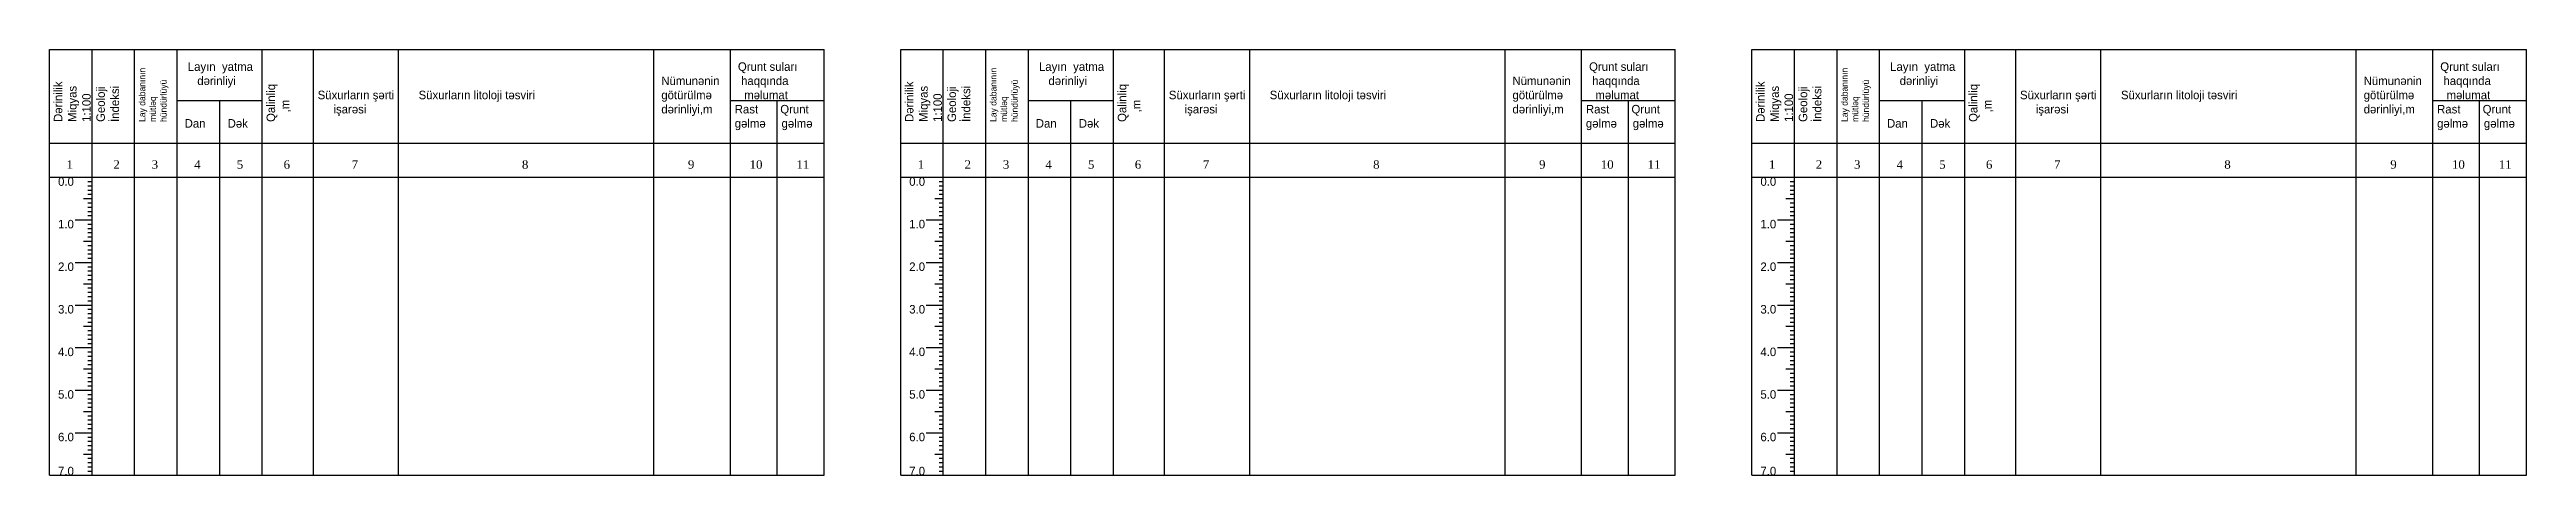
# Model space of a CAD drawing. Header units: metres. Extents: x -12 to 2972, y -38 to 385.
# Drawn here: x 1190 to 1772, y 260 to 360 of the extents above; entities that cross this region are included whole.
import ezdxf

# ---------------------------------------------------------------- set-up
doc = ezdxf.new("R2010")
doc.units = ezdxf.units.M
doc.styles.add('TimesNewRoman', font='TimesNewRoman')

msp = doc.modelspace()

# ---------------------------------------------------------------- texts
at = {"attachment_point": 1, "rotation": 90}
for s, insert, char_height in [('Lay dabanının\\Pmütləq\\Phündürlüyü', (1211, 343), 1.5), ('Lay dabanının\\Pmütləq\\Phündürlüyü', (1411, 343), 1.5), ('Lay dabanının\\Pmütləq\\Phündürlüyü', (1611, 343), 1.5), ('Dərinilik\\PMiqyas\\P1:100', (1191, 343), 2), ('Geoloji\\Pİndeksi', (1201, 343), 2), ('Qalinliq\\P   ,m', (1241, 343), 2), ('Dərinilik\\PMiqyas\\P1:100', (1391, 343), 2), ('Geoloji\\Pİndeksi', (1401, 343), 2), ('Qalinliq\\P   ,m', (1441, 343), 2), ('Dərinilik\\PMiqyas\\P1:100', (1591, 343), 2), ('Geoloji\\Pİndeksi', (1601, 343), 2), ('Qalinliq\\P   ,m', (1641, 343), 2)]:
    msp.add_mtext(s, dxfattribs=dict(at, insert=insert, char_height=char_height))
at = {"char_height": 2, "attachment_point": 1}
for s, insert in [('  Layın  yatma\\P     dərinliyi\\P \\P \\P Dan       Dək', (1221, 357)), (' Qrunt suları\\P  haqqında\\P   məlumat\\PRast       Qrunt\\Pgəlmə     gəlmə ', (1351, 357)), ('  Layın  yatma\\P     dərinliyi\\P \\P \\P Dan       Dək', (1421, 357)), (' Qrunt suları\\P  haqqında\\P   məlumat\\PRast       Qrunt\\Pgəlmə     gəlmə ', (1551, 357)), ('  Layın  yatma\\P     dərinliyi\\P \\P \\P Dan       Dək', (1621, 357)), (' Qrunt suları\\P  haqqında\\P   məlumat\\PRast       Qrunt\\Pgəlmə     gəlmə ', (1751, 357)), ('\\P\\PSüxurların şərti\\P     işarəsi', (1253, 357)), ('\\P \\P     Süxurların litoloji təsviri', (1273, 357)), ('\\P Nümunənin\\P götürülmə\\P dərinliyi,m', (1333, 357)), ('\\P\\PSüxurların şərti\\P     işarəsi', (1453, 357)), ('\\P \\P     Süxurların litoloji təsviri', (1473, 357)), ('\\P Nümunənin\\P götürülmə\\P dərinliyi,m', (1533, 357)), ('\\P\\PSüxurların şərti\\P     işarəsi', (1653, 357)), ('\\P \\P     Süxurların litoloji təsviri', (1673, 357)), ('\\P Nümunənin\\P götürülmə\\P dərinliyi,m', (1733, 357)), ('0.0', (1192, 330)), ('0.0', (1392, 330)), ('0.0', (1592, 330)), ('1.0', (1192, 320)), ('1.0', (1392, 320)), ('1.0', (1592, 320)), ('2.0', (1192, 310)), ('2.0', (1392, 310)), ('2.0', (1592, 310)), ('3.0', (1192, 300)), ('3.0', (1392, 300)), ('3.0', (1592, 300)), ('4.0', (1192, 290)), ('4.0', (1392, 290)), ('4.0', (1592, 290)), ('5.0', (1192, 280)), ('5.0', (1392, 280)), ('5.0', (1592, 280)), ('6.0', (1192, 270)), ('6.0', (1392, 270)), ('6.0', (1592, 270)), ('7.0', (1192, 262)), ('7.0', (1392, 262)), ('7.0', (1592, 262))]:
    msp.add_mtext(s, dxfattribs=dict(at, insert=insert))
at = {"char_height": 2, "attachment_point": 1, "style": 'TimesNewRoman'}
for s, insert in [('1', (1194, 334)), ('2', (1205, 334)), ('3', (1214, 334)), ('4', (1224, 334)), ('5', (1234, 334)), ('6', (1245, 334)), ('7', (1261, 334)), ('8', (1301, 334)), ('9', (1340, 334)), ('10', (1354.5, 334)), ('11', (1365.5, 334)), ('1', (1394, 334)), ('2', (1405, 334)), ('3', (1414, 334)), ('4', (1424, 334)), ('5', (1434, 334)), ('6', (1445, 334)), ('7', (1461, 334)), ('8', (1501, 334)), ('9', (1540, 334)), ('10', (1554.5, 334)), ('11', (1565.5, 334)), ('1', (1594, 334)), ('2', (1605, 334)), ('3', (1614, 334)), ('4', (1624, 334)), ('5', (1634, 334)), ('6', (1645, 334)), ('7', (1661, 334)), ('8', (1701, 334)), ('9', (1740, 334)), ('10', (1754.5, 334)), ('11', (1765.5, 334))]:
    msp.add_mtext(s, dxfattribs=dict(at, insert=insert))

# ---------------------------------------------------------------- linework, layer by layer
at = {"color": 7}
for p, q in [((1190, 360), (1372, 360)), ((1190, 260), (1190, 360)), ((1200, 330), (1200, 360)), ((1210, 260), (1210, 360)), ((1220, 260), (1220, 360)), ((1240, 260), (1240, 360)), ((1252, 260), (1252, 360)), ((1272, 260), (1272, 360)), ((1332, 260), (1332, 360)), ((1350, 260), (1350, 360)), ((1372, 260), (1372, 360)), ((1372, 260), (1372, 360)), ((1390, 360), (1572, 360)), ((1390, 260), (1390, 360)), ((1400, 330), (1400, 360)), ((1410, 260), (1410, 360)), ((1420, 260), (1420, 360)), ((1440, 260), (1440, 360)), ((1452, 260), (1452, 360)), ((1472, 260), (1472, 360)), ((1532, 260), (1532, 360)), ((1550, 260), (1550, 360)), ((1572, 260), (1572, 360)), ((1572, 260), (1572, 360)), ((1590, 360), (1772, 360)), ((1590, 260), (1590, 360)), ((1600, 330), (1600, 360)), ((1610, 260), (1610, 360)), ((1620, 260), (1620, 360)), ((1640, 260), (1640, 360)), ((1652, 260), (1652, 360)), ((1672, 260), (1672, 360)), ((1732, 260), (1732, 360)), ((1750, 260), (1750, 360)), ((1772, 260), (1772, 360)), ((1772, 260), (1772, 360)), ((1220, 348), (1240, 348)), ((1230, 260), (1230, 348)), ((1350, 348), (1372, 348)), ((1361, 260), (1361, 348)), ((1420, 348), (1440, 348)), ((1430, 260), (1430, 348)), ((1550, 348), (1572, 348)), ((1561, 260), (1561, 348)), ((1620, 348), (1640, 348)), ((1630, 260), (1630, 348)), ((1750, 348), (1772, 348)), ((1761, 260), (1761, 348)), ((1190, 338), (1372, 338)), ((1390, 338), (1572, 338)), ((1590, 338), (1772, 338)), ((1190, 330), (1372, 330)), ((1390, 330), (1572, 330)), ((1590, 330), (1772, 330)), ((1190, 260), (1372, 260)), ((1390, 260), (1572, 260)), ((1590, 260), (1772, 260))]:
    msp.add_line(p, q, dxfattribs=at)
for p, q in [((1196, 330), (1200, 330)), ((1199, 329), (1200, 329)), ((1199, 328), (1200, 328)), ((1199, 327), (1200, 327)), ((1199, 326), (1200, 326)), ((1200, 260), (1200, 330)), ((1396, 330), (1400, 330)), ((1399, 329), (1400, 329)), ((1399, 328), (1400, 328)), ((1399, 327), (1400, 327)), ((1399, 326), (1400, 326)), ((1400, 260), (1400, 330)), ((1596, 330), (1600, 330)), ((1599, 329), (1600, 329)), ((1599, 328), (1600, 328)), ((1599, 327), (1600, 327)), ((1599, 326), (1600, 326)), ((1600, 260), (1600, 330)), ((1198, 325), (1200, 325)), ((1199, 324), (1200, 324)), ((1199, 323), (1200, 323)), ((1199, 322), (1200, 322)), ((1199, 321), (1200, 321)), ((1398, 325), (1400, 325)), ((1399, 324), (1400, 324)), ((1399, 323), (1400, 323)), ((1399, 322), (1400, 322)), ((1399, 321), (1400, 321)), ((1598, 325), (1600, 325)), ((1599, 324), (1600, 324)), ((1599, 323), (1600, 323)), ((1599, 322), (1600, 322)), ((1599, 321), (1600, 321)), ((1196, 320), (1200, 320)), ((1198, 315), (1200, 315)), ((1199, 319), (1200, 319)), ((1199, 318), (1200, 318)), ((1199, 317), (1200, 317)), ((1199, 316), (1200, 316)), ((1396, 320), (1400, 320)), ((1398, 315), (1400, 315)), ((1399, 319), (1400, 319)), ((1399, 318), (1400, 318)), ((1399, 317), (1400, 317)), ((1399, 316), (1400, 316)), ((1596, 320), (1600, 320)), ((1598, 315), (1600, 315)), ((1599, 319), (1600, 319)), ((1599, 318), (1600, 318)), ((1599, 317), (1600, 317)), ((1599, 316), (1600, 316)), ((1196, 310), (1200, 310)), ((1199, 314), (1200, 314)), ((1199, 313), (1200, 313)), ((1199, 312), (1200, 312)), ((1199, 311), (1200, 311)), ((1199, 309), (1200, 309)), ((1396, 310), (1400, 310)), ((1399, 314), (1400, 314)), ((1399, 313), (1400, 313)), ((1399, 312), (1400, 312)), ((1399, 311), (1400, 311)), ((1399, 309), (1400, 309)), ((1596, 310), (1600, 310)), ((1599, 314), (1600, 314)), ((1599, 313), (1600, 313)), ((1599, 312), (1600, 312)), ((1599, 311), (1600, 311)), ((1599, 309), (1600, 309)), ((1198, 305), (1200, 305)), ((1199, 308), (1200, 308)), ((1199, 307), (1200, 307)), ((1199, 306), (1200, 306)), ((1199, 304), (1200, 304)), ((1199, 303), (1200, 303)), ((1398, 305), (1400, 305)), ((1399, 308), (1400, 308)), ((1399, 307), (1400, 307)), ((1399, 306), (1400, 306)), ((1399, 304), (1400, 304)), ((1399, 303), (1400, 303)), ((1598, 305), (1600, 305)), ((1599, 308), (1600, 308)), ((1599, 307), (1600, 307)), ((1599, 306), (1600, 306)), ((1599, 304), (1600, 304)), ((1599, 303), (1600, 303)), ((1196, 300), (1200, 300)), ((1199, 302), (1200, 302)), ((1199, 301), (1200, 301)), ((1199, 299), (1200, 299)), ((1199, 298), (1200, 298)), ((1199, 297), (1200, 297)), ((1396, 300), (1400, 300)), ((1399, 302), (1400, 302)), ((1399, 301), (1400, 301)), ((1399, 299), (1400, 299)), ((1399, 298), (1400, 298)), ((1399, 297), (1400, 297)), ((1596, 300), (1600, 300)), ((1599, 302), (1600, 302)), ((1599, 301), (1600, 301)), ((1599, 299), (1600, 299)), ((1599, 298), (1600, 298)), ((1599, 297), (1600, 297)), ((1198, 295), (1200, 295)), ((1199, 296), (1200, 296)), ((1199, 294), (1200, 294)), ((1199, 293), (1200, 293)), ((1199, 292), (1200, 292)), ((1199, 291), (1200, 291)), ((1398, 295), (1400, 295)), ((1399, 296), (1400, 296)), ((1399, 294), (1400, 294)), ((1399, 293), (1400, 293)), ((1399, 292), (1400, 292)), ((1399, 291), (1400, 291)), ((1598, 295), (1600, 295)), ((1599, 296), (1600, 296)), ((1599, 294), (1600, 294)), ((1599, 293), (1600, 293)), ((1599, 292), (1600, 292)), ((1599, 291), (1600, 291)), ((1196, 290), (1200, 290)), ((1199, 289), (1200, 289)), ((1199, 288), (1200, 288)), ((1199, 287), (1200, 287)), ((1199, 286), (1200, 286)), ((1396, 290), (1400, 290)), ((1399, 289), (1400, 289)), ((1399, 288), (1400, 288)), ((1399, 287), (1400, 287)), ((1399, 286), (1400, 286)), ((1596, 290), (1600, 290)), ((1599, 289), (1600, 289)), ((1599, 288), (1600, 288)), ((1599, 287), (1600, 287)), ((1599, 286), (1600, 286)), ((1196, 280), (1200, 280)), ((1198, 285), (1200, 285)), ((1199, 284), (1200, 284)), ((1199, 283), (1200, 283)), ((1199, 282), (1200, 282)), ((1199, 281), (1200, 281)), ((1396, 280), (1400, 280)), ((1398, 285), (1400, 285)), ((1399, 284), (1400, 284)), ((1399, 283), (1400, 283)), ((1399, 282), (1400, 282)), ((1399, 281), (1400, 281)), ((1596, 280), (1600, 280)), ((1598, 285), (1600, 285)), ((1599, 284), (1600, 284)), ((1599, 283), (1600, 283)), ((1599, 282), (1600, 282)), ((1599, 281), (1600, 281)), ((1198, 275), (1200, 275)), ((1199, 279), (1200, 279)), ((1199, 278), (1200, 278)), ((1199, 277), (1200, 277)), ((1199, 276), (1200, 276)), ((1199, 274), (1200, 274)), ((1398, 275), (1400, 275)), ((1399, 279), (1400, 279)), ((1399, 278), (1400, 278)), ((1399, 277), (1400, 277)), ((1399, 276), (1400, 276)), ((1399, 274), (1400, 274)), ((1598, 275), (1600, 275)), ((1599, 279), (1600, 279)), ((1599, 278), (1600, 278)), ((1599, 277), (1600, 277)), ((1599, 276), (1600, 276)), ((1599, 274), (1600, 274)), ((1196, 270), (1200, 270)), ((1199, 273), (1200, 273)), ((1199, 272), (1200, 272)), ((1199, 271), (1200, 271)), ((1199, 269), (1200, 269)), ((1199, 268), (1200, 268)), ((1396, 270), (1400, 270)), ((1399, 273), (1400, 273)), ((1399, 272), (1400, 272)), ((1399, 271), (1400, 271)), ((1399, 269), (1400, 269)), ((1399, 268), (1400, 268)), ((1596, 270), (1600, 270)), ((1599, 273), (1600, 273)), ((1599, 272), (1600, 272)), ((1599, 271), (1600, 271)), ((1599, 269), (1600, 269)), ((1599, 268), (1600, 268)), ((1198, 265), (1200, 265)), ((1199, 267), (1200, 267)), ((1199, 266), (1200, 266)), ((1199, 264), (1200, 264)), ((1199, 263), (1200, 263)), ((1199, 262), (1200, 262)), ((1398, 265), (1400, 265)), ((1399, 267), (1400, 267)), ((1399, 266), (1400, 266)), ((1399, 264), (1400, 264)), ((1399, 263), (1400, 263)), ((1399, 262), (1400, 262)), ((1598, 265), (1600, 265)), ((1599, 267), (1600, 267)), ((1599, 266), (1600, 266)), ((1599, 264), (1600, 264)), ((1599, 263), (1600, 263)), ((1599, 262), (1600, 262)), ((1196, 260), (1200, 260)), ((1199, 261), (1200, 261)), ((1396, 260), (1400, 260)), ((1399, 261), (1400, 261)), ((1596, 260), (1600, 260)), ((1599, 261), (1600, 261))]:
    msp.add_line(p, q)

msp.set_redraw_order([(e.dxf.handle, doc.entitydb.next_handle()) for e in msp.query("TEXT MTEXT ATTDEF DIMENSION ARC_DIMENSION")])  # texts and dimensions are drawn at this point

doc.saveas('drawing.dxf')
